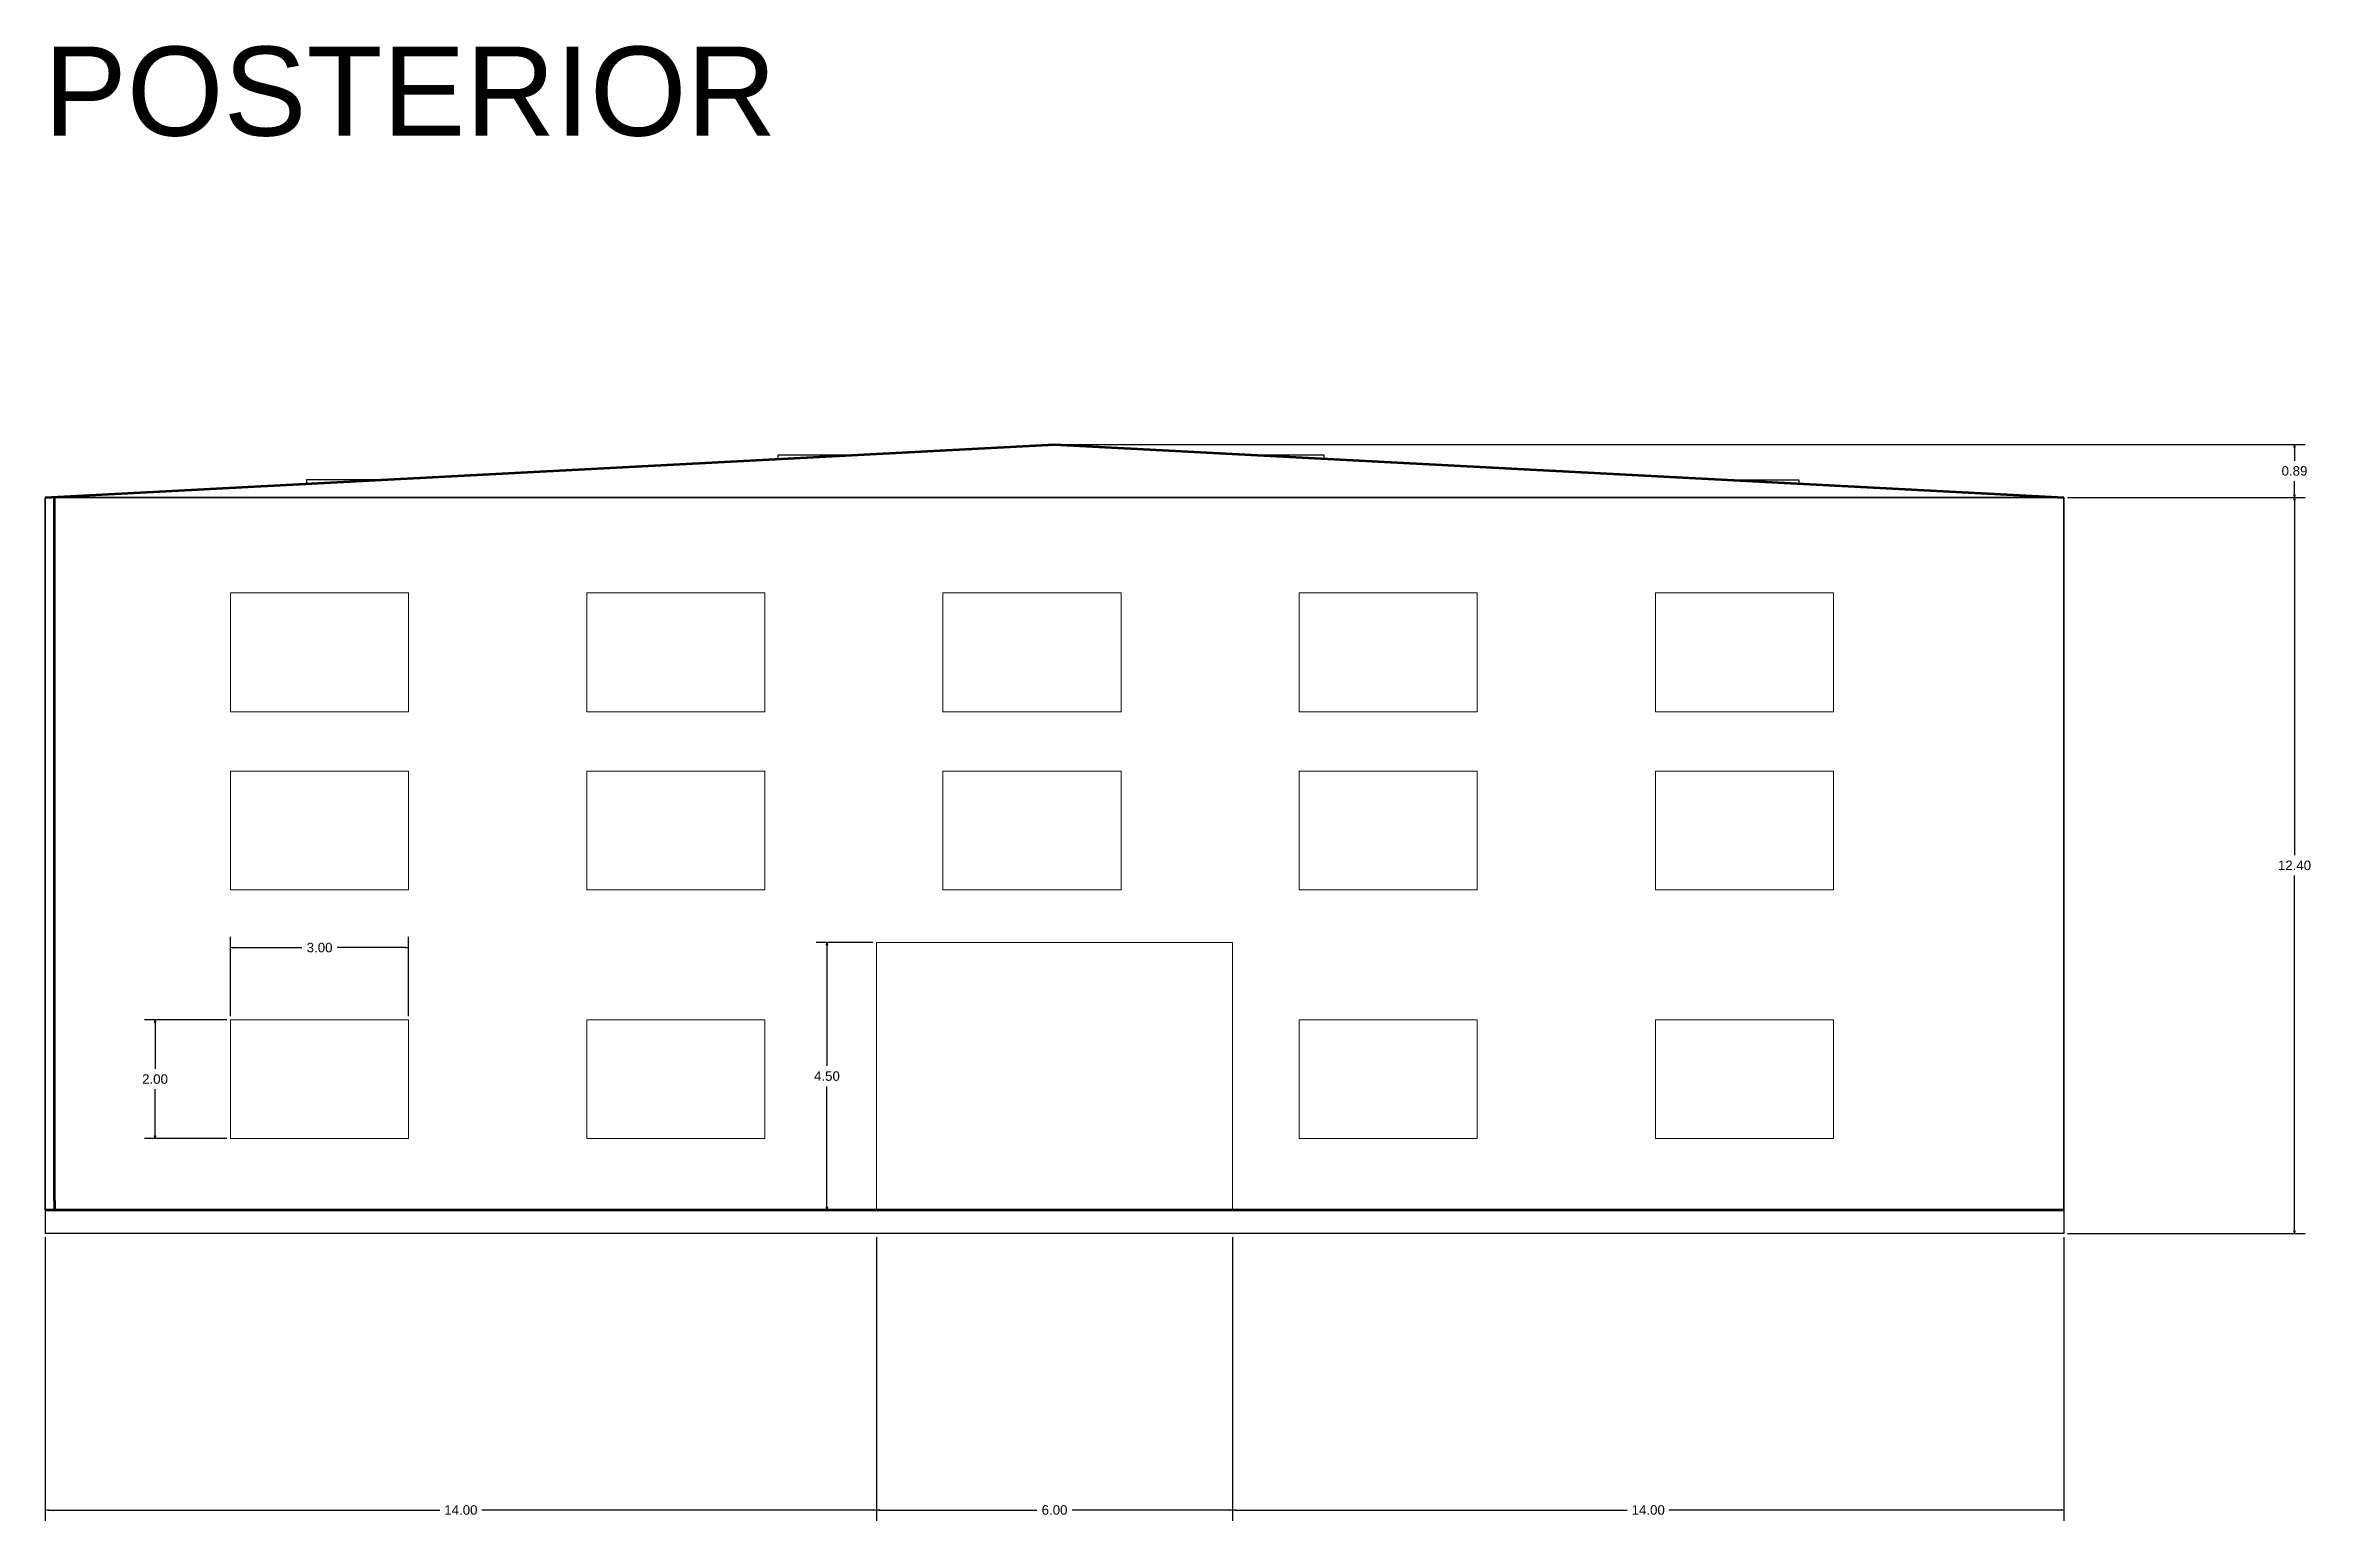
# Model space of a CAD drawing. Header units: metres. Extents: x -1 to 720, y -8 to 179.
# Drawn here: x 320.09 to 358.25, y 45.19 to 70.05 of the extents above; entities that cross this region are included whole.
import ezdxf

# ---------------------------------------------------------------- set-up
doc = ezdxf.new("R2010")
doc.units = ezdxf.units.M
doc.header["$PDMODE"] = 34
for name, color, linetype in [('0-Dimension', 9, 'Continuous'), ('E-AUXL', 7, 'Continuous'), ('S-FNDN', 7, 'Continuous'), ('S-PLAT', 7, 'Continuous')]:
    doc.layers.add(name, color=color, linetype=linetype)
for name, color, linetype, lineweight in [('A-DOOR', 251, 'Continuous', 18), ('A-FLOR', 252, 'Continuous', 35), ('A-GLAZ', 2, 'Continuous', 18), ('A-ROOF', 226, 'Continuous', 53), ('A-WALL', 7, 'Continuous', 60), ('S-STRS', 4, 'Continuous', 40)]:
    doc.layers.add(name, color=color, linetype=linetype, lineweight=lineweight)
doc.styles.get("Standard").update_dxf_attribs({"font": 'arial.ttf'})
doc.dimstyles.new('DAPC Standard', dxfattribs={"dimtxt": 0.3, "dimasz": 0.18, "dimexe": 0.18, "dimexo": 0.0625, "dimgap": 0.09, "dimtad": 0, "dimtih": 1, "dimtoh": 1, "dimzin": 0, "dimdsep": 46, "dimtxsty": 'Standard', "dimblk": 'CLOSEDBLANK', "dimcen": 0.09, "dimazin": 0, "dimtfac": 1, "dimtofl": 0, "dimtmove": 0, "dimatfit": 3, "dimfxl": 1, "dimtolj": 1, "dimtzin": 0, "dimarcsym": 0})

msp = doc.modelspace()

# ---------------------------------------------------------------- texts
at = {"layer": 'A-GLAZ', "insert": (320.068, 70.027), "char_height": 1.5, "attachment_point": 1}
msp.add_mtext_dynamic_manual_height_columns('POSTERIOR', width=5.26097, gutter_width=7.5, heights=[0], dxfattribs=at)

# ---------------------------------------------------------------- blocks, each defined once
blk = doc.blocks.new('_ClosedBlank')
at = {"color": 0, "linetype": 'ByBlock', "lineweight": -2}
for p, q in [((-1, 0.17), (0, 0)), ((-1, 0.17), (-1, -0.17)), ((0, 0), (-1, -0.17))]:
    blk.add_line(p, q, dxfattribs=at)
blk = doc.blocks.new('*D211')
at = {"layer": '0-Dimension', "color": 0, "lineweight": -2, "transparency": 16777216}
for p, q in [((354.155, 62.432), (358.159, 62.432)), ((357.979, 62.387), (357.979, 56.404)), ((357.979, 50.077), (357.979, 56.06)), ((354.155, 50.032), (358.159, 50.032))]:
    blk.add_line(p, q, dxfattribs=at)
at = {"layer": 'Defpoints', "color": 0, "transparency": 16777216}
for p in [(354.093, 62.432), (357.979, 62.432), (354.093, 50.032)]:
    blk.add_point(p, dxfattribs=at)
at = {"layer": '0-Dimension', "color": 0, "lineweight": -2, "transparency": 16777216, "xscale": 0.045, "yscale": 0.045, "zscale": 0.045}
for p, rotation in [((357.979, 62.432), 90), ((357.979, 50.032), 270)]:
    blk.add_blockref('_ClosedBlank', p, dxfattribs=dict(at, rotation=rotation))
at = {"layer": '0-Dimension', "color": 0, "transparency": 16777216, "insert": (357.979, 56.232), "char_height": 0.16, "attachment_point": 5}
blk.add_mtext('\\A1;12.40', dxfattribs=at)
blk = doc.blocks.new('*D212')
at = {"layer": '0-Dimension', "color": 0, "lineweight": -2, "transparency": 16777216}
for p, q in [((337.155, 63.323), (358.159, 63.323)), ((357.979, 63.278), (357.979, 63.049)), ((357.979, 62.477), (357.979, 62.706)), ((354.155, 62.432), (358.159, 62.432))]:
    blk.add_line(p, q, dxfattribs=at)
at = {"layer": 'Defpoints', "color": 0, "transparency": 16777216}
for p in [(337.093, 63.323), (357.979, 63.323), (354.093, 62.432)]:
    blk.add_point(p, dxfattribs=at)
at = {"layer": '0-Dimension', "color": 0, "lineweight": -2, "transparency": 16777216, "xscale": 0.045, "yscale": 0.045, "zscale": 0.045}
for p, rotation in [((357.979, 63.323), 90), ((357.979, 62.432), 270)]:
    blk.add_blockref('_ClosedBlank', p, dxfattribs=dict(at, rotation=rotation))
at = {"layer": '0-Dimension', "color": 0, "transparency": 16777216, "insert": (357.979, 62.878), "char_height": 0.16, "attachment_point": 5}
blk.add_mtext('\\A1;0.89', dxfattribs=at)
blk = doc.blocks.new('*D213')
at = {"layer": '0-Dimension', "color": 0, "lineweight": -2, "transparency": 16777216}
for p, q in [((320.093, 49.97), (320.093, 45.192)), ((334.093, 49.97), (334.093, 45.192)), ((320.138, 45.372), (326.74, 45.372)), ((334.048, 45.372), (327.445, 45.372))]:
    blk.add_line(p, q, dxfattribs=at)
at = {"layer": 'Defpoints', "color": 0, "transparency": 16777216}
for p in [(320.093, 50.032), (334.093, 50.032), (334.093, 45.372)]:
    blk.add_point(p, dxfattribs=at)
at = {"layer": '0-Dimension', "color": 0, "lineweight": -2, "transparency": 16777216, "xscale": 0.045, "yscale": 0.045, "zscale": 0.045, "rotation": 180}
blk.add_blockref('_ClosedBlank', (320.093, 45.372), dxfattribs=at)
at = {"layer": '0-Dimension', "color": 0, "lineweight": -2, "transparency": 16777216, "xscale": 0.045, "yscale": 0.045, "zscale": 0.045}
blk.add_blockref('_ClosedBlank', (334.093, 45.372), dxfattribs=at)
at = {"layer": '0-Dimension', "color": 0, "transparency": 16777216, "insert": (327.093, 45.372), "char_height": 0.16, "attachment_point": 5}
blk.add_mtext('\\A1;14.00', dxfattribs=at)
blk = doc.blocks.new('*D214')
at = {"layer": '0-Dimension', "color": 0, "lineweight": -2, "transparency": 16777216}
for p, q in [((334.093, 49.97), (334.093, 45.192)), ((340.093, 49.97), (340.093, 45.192)), ((334.138, 45.372), (336.795, 45.372)), ((340.048, 45.372), (337.391, 45.372))]:
    blk.add_line(p, q, dxfattribs=at)
at = {"layer": 'Defpoints', "color": 0, "transparency": 16777216}
for p in [(334.093, 50.032), (340.093, 50.032), (340.093, 45.372)]:
    blk.add_point(p, dxfattribs=at)
at = {"layer": '0-Dimension', "color": 0, "lineweight": -2, "transparency": 16777216, "xscale": 0.045, "yscale": 0.045, "zscale": 0.045, "rotation": 180}
blk.add_blockref('_ClosedBlank', (334.093, 45.372), dxfattribs=at)
at = {"layer": '0-Dimension', "color": 0, "lineweight": -2, "transparency": 16777216, "xscale": 0.045, "yscale": 0.045, "zscale": 0.045}
blk.add_blockref('_ClosedBlank', (340.093, 45.372), dxfattribs=at)
at = {"layer": '0-Dimension', "color": 0, "transparency": 16777216, "insert": (337.093, 45.372), "char_height": 0.16, "attachment_point": 5}
blk.add_mtext('\\A1;6.00', dxfattribs=at)
blk = doc.blocks.new('*D215')
at = {"layer": '0-Dimension', "color": 0, "lineweight": -2, "transparency": 16777216}
for p, q in [((340.093, 49.97), (340.093, 45.192)), ((354.093, 49.97), (354.093, 45.192)), ((340.138, 45.372), (346.74, 45.372)), ((354.048, 45.372), (347.445, 45.372))]:
    blk.add_line(p, q, dxfattribs=at)
at = {"layer": 'Defpoints', "color": 0, "transparency": 16777216}
for p in [(340.093, 50.032), (354.093, 50.032), (354.093, 45.372)]:
    blk.add_point(p, dxfattribs=at)
at = {"layer": '0-Dimension', "color": 0, "lineweight": -2, "transparency": 16777216, "xscale": 0.045, "yscale": 0.045, "zscale": 0.045, "rotation": 180}
blk.add_blockref('_ClosedBlank', (340.093, 45.372), dxfattribs=at)
at = {"layer": '0-Dimension', "color": 0, "lineweight": -2, "transparency": 16777216, "xscale": 0.045, "yscale": 0.045, "zscale": 0.045}
blk.add_blockref('_ClosedBlank', (354.093, 45.372), dxfattribs=at)
at = {"layer": '0-Dimension', "color": 0, "transparency": 16777216, "insert": (347.093, 45.372), "char_height": 0.16, "attachment_point": 5}
blk.add_mtext('\\A1;14.00', dxfattribs=at)
blk = doc.blocks.new('*D216')
at = {"layer": '0-Dimension', "color": 0, "lineweight": -2, "transparency": 16777216}
for p, q in [((334.03, 54.932), (333.079, 54.932)), ((333.259, 54.887), (333.259, 52.854)), ((333.259, 50.477), (333.259, 52.51)), ((334.03, 50.432), (333.079, 50.432))]:
    blk.add_line(p, q, dxfattribs=at)
at = {"layer": 'Defpoints', "color": 0, "transparency": 16777216}
for p in [(334.093, 54.932), (333.259, 50.432), (334.093, 50.432)]:
    blk.add_point(p, dxfattribs=at)
at = {"layer": '0-Dimension', "color": 0, "lineweight": -2, "transparency": 16777216, "xscale": 0.045, "yscale": 0.045, "zscale": 0.045}
for p, rotation in [((333.259, 54.932), 90), ((333.259, 50.432), 270)]:
    blk.add_blockref('_ClosedBlank', p, dxfattribs=dict(at, rotation=rotation))
at = {"layer": '0-Dimension', "color": 0, "transparency": 16777216, "insert": (333.259, 52.682), "char_height": 0.16, "attachment_point": 5}
blk.add_mtext('\\A1;4.50', dxfattribs=at)
blk = doc.blocks.new('*D217')
at = {"layer": '0-Dimension', "color": 0, "lineweight": -2, "transparency": 16777216}
for p, q in [((323.213, 53.695), (323.213, 55.027)), ((326.213, 53.695), (326.213, 55.027)), ((323.258, 54.847), (324.415, 54.847)), ((326.168, 54.847), (325.01, 54.847))]:
    blk.add_line(p, q, dxfattribs=at)
at = {"layer": 'Defpoints', "color": 0, "transparency": 16777216}
for p in [(326.213, 54.847), (323.213, 53.632), (326.213, 53.632)]:
    blk.add_point(p, dxfattribs=at)
at = {"layer": '0-Dimension', "color": 0, "lineweight": -2, "transparency": 16777216, "xscale": 0.045, "yscale": 0.045, "zscale": 0.045, "rotation": 180}
blk.add_blockref('_ClosedBlank', (323.213, 54.847), dxfattribs=at)
at = {"layer": '0-Dimension', "color": 0, "lineweight": -2, "transparency": 16777216, "xscale": 0.045, "yscale": 0.045, "zscale": 0.045}
blk.add_blockref('_ClosedBlank', (326.213, 54.847), dxfattribs=at)
at = {"layer": '0-Dimension', "color": 0, "transparency": 16777216, "insert": (324.713, 54.847), "char_height": 0.16, "attachment_point": 5}
blk.add_mtext('\\A1;3.00', dxfattribs=at)
blk = doc.blocks.new('*D218')
at = {"layer": '0-Dimension', "color": 0, "lineweight": -2, "transparency": 16777216}
for p, q in [((323.15, 53.632), (321.761, 53.632)), ((321.941, 53.587), (321.941, 52.804)), ((321.941, 51.677), (321.941, 52.46)), ((323.15, 51.632), (321.761, 51.632))]:
    blk.add_line(p, q, dxfattribs=at)
at = {"layer": 'Defpoints', "color": 0, "transparency": 16777216}
for p in [(323.213, 53.632), (321.941, 51.632), (323.213, 51.632)]:
    blk.add_point(p, dxfattribs=at)
at = {"layer": '0-Dimension', "color": 0, "lineweight": -2, "transparency": 16777216, "xscale": 0.045, "yscale": 0.045, "zscale": 0.045}
for p, rotation in [((321.941, 53.632), 90), ((321.941, 51.632), 270)]:
    blk.add_blockref('_ClosedBlank', p, dxfattribs=dict(at, rotation=rotation))
at = {"layer": '0-Dimension', "color": 0, "transparency": 16777216, "insert": (321.941, 52.632), "char_height": 0.16, "attachment_point": 5}
blk.add_mtext('\\A1;2.00', dxfattribs=at)

# ---------------------------------------------------------------- dimensions: what is measured, and where the dimension line sits
at = {"layer": '0-Dimension'}
for base, p1, p2, override, picture, middle in [((357.979, 63.323), (354.093, 62.432), (337.093, 63.323), {"dimtxt": 0.16, "dimasz": 0.045, "dimtmove": 1}, '*D212', (357.979, 62.878)), ((357.979, 62.432), (354.093, 50.032), (354.093, 62.432), {"dimtxt": 0.16, "dimasz": 0.045}, '*D211', (357.979, 56.232)), ((333.259, 50.432), (334.093, 54.932), (334.093, 50.432), {"dimtxt": 0.16, "dimasz": 0.045}, '*D216', (333.259, 52.682)), ((321.941, 51.632), (323.213, 53.632), (323.213, 51.632), {"dimtxt": 0.16, "dimasz": 0.045}, '*D218', (321.941, 52.632))]:
    dim = msp.add_linear_dim(base=base, p1=p1, p2=p2, angle=90, dimstyle='DAPC Standard', override=override, dxfattribs=at)
    dim.commit()
    dim.dimension.update_dxf_attribs({"geometry": picture, "text_midpoint": middle})
for base, p1, p2, override, picture, middle in [((326.213, 54.847), (323.213, 53.632), (326.213, 53.632), {"dimtxt": 0.16, "dimasz": 0.045}, '*D217', (324.713, 54.847)), ((334.093, 45.372), (320.093, 50.032), (334.093, 50.032), {"dimtxt": 0.16, "dimasz": 0.045}, '*D213', (327.093, 45.372)), ((340.093, 45.372), (334.093, 50.032), (340.093, 50.032), {"dimtxt": 0.16, "dimasz": 0.045, "dimtmove": 1}, '*D214', (337.093, 45.372)), ((354.093, 45.372), (340.093, 50.032), (354.093, 50.032), {"dimtxt": 0.16, "dimasz": 0.045, "dimtmove": 1}, '*D215', (347.093, 45.372))]:
    dim = msp.add_linear_dim(base=base, p1=p1, p2=p2, dimstyle='DAPC Standard', override=override, dxfattribs=at)
    dim.commit()
    dim.dimension.update_dxf_attribs({"geometry": picture, "text_midpoint": middle})

# ---------------------------------------------------------------- linework, layer by layer
msp.add_line((354.093, 50.432), (354.093, 54.422))
at = {"layer": 'A-DOOR'}
for p, q in [((334.093, 50.432), (334.093, 54.932)), ((334.093, 54.932), (340.093, 54.932)), ((340.093, 54.932), (340.093, 53.432)), ((334.093, 50.432), (334.093, 53.432)), ((340.093, 50.432), (340.093, 53.432)), ((330.653, 50.432), (336.653, 50.432)), ((334.093, 50.432), (340.093, 50.432)), ((336.653, 50.432), (340.093, 50.432)), ((351.04, 50.432), (352.24, 50.432))]:
    msp.add_line(p, q, dxfattribs=at)
at = {"layer": 'A-FLOR'}
msp.add_lwpolyline([(320.093, 62.432), (320.093, 50.432), (354.093, 50.432), (354.093, 62.432)], close=True, dxfattribs=at)
at = {"layer": 'A-GLAZ'}
msp.add_line((329.274, 50.432), (330.653, 50.432), dxfattribs=at)
for points in [[(323.213, 60.822), (326.213, 60.822), (326.213, 58.822), (323.213, 58.822), (323.213, 60.822)], [(329.213, 60.822), (332.213, 60.822), (332.213, 58.822), (329.213, 58.822), (329.213, 60.822)], [(335.213, 60.822), (338.213, 60.822), (338.213, 58.822), (335.213, 58.822), (335.213, 60.822)], [(341.213, 60.822), (344.213, 60.822), (344.213, 58.822), (341.213, 58.822), (341.213, 60.822)], [(347.213, 60.822), (350.213, 60.822), (350.213, 58.822), (347.213, 58.822), (347.213, 60.822)], [(323.213, 57.822), (326.213, 57.822), (326.213, 55.822), (323.213, 55.822), (323.213, 57.822)], [(329.213, 57.822), (332.213, 57.822), (332.213, 55.822), (329.213, 55.822), (329.213, 57.822)], [(335.213, 57.822), (338.213, 57.822), (338.213, 55.822), (335.213, 55.822), (335.213, 57.822)], [(341.213, 57.822), (344.213, 57.822), (344.213, 55.822), (341.213, 55.822), (341.213, 57.822)], [(347.213, 57.822), (350.213, 57.822), (350.213, 55.822), (347.213, 55.822), (347.213, 57.822)], [(323.213, 53.632), (326.213, 53.632), (326.213, 51.632), (323.213, 51.632), (323.213, 53.632)], [(329.213, 53.632), (332.213, 53.632), (332.213, 51.632), (329.213, 51.632), (329.213, 53.632)], [(341.213, 53.632), (344.213, 53.632), (344.213, 51.632), (341.213, 51.632), (341.213, 53.632)], [(347.213, 53.632), (350.213, 53.632), (350.213, 51.632), (347.213, 51.632), (347.213, 53.632)]]:
    msp.add_lwpolyline(points, dxfattribs=at)
at = {"layer": 'A-ROOF'}
for p, q in [((320.093, 62.432), (337.093, 63.323)), ((337.093, 63.323), (354.093, 62.432))]:
    msp.add_line(p, q, dxfattribs=at)
at = {"layer": 'A-WALL'}
for p, q in [((320.245, 50.585), (320.245, 62.432)), ((320.093, 50.432), (330.653, 50.432)), ((320.093, 50.432), (334.093, 50.432)), ((320.245, 50.585), (320.245, 50.432)), ((330.653, 50.432), (336.653, 50.432)), ((336.653, 50.432), (351.04, 50.432)), ((351.04, 50.432), (352.24, 50.432)), ((352.24, 50.432), (354.093, 50.432))]:
    msp.add_line(p, q, dxfattribs=at)
at = {"layer": 'E-AUXL'}
for p, q in [((333.631, 63.142), (332.431, 63.142)), ((332.431, 63.142), (332.431, 63.079)), ((340.431, 63.148), (341.631, 63.148)), ((341.631, 63.148), (341.631, 63.085)), ((325.693, 62.726), (324.493, 62.726)), ((324.493, 62.726), (324.493, 62.663)), ((325.631, 62.726), (325.631, 62.722)), ((348.431, 62.729), (349.631, 62.729)), ((349.631, 62.729), (349.631, 62.666)), ((325.631, 62.432), (333.631, 62.432))]:
    msp.add_line(p, q, dxfattribs=at)
for points in [[(324.493, 62.432), (320.093, 62.432), (325.693, 62.432)], [(340.431, 62.432), (333.631, 62.432), (341.631, 62.432), (348.431, 62.432)]]:
    msp.add_lwpolyline(points, dxfattribs=at)
at = {"layer": 'S-FNDN'}
for p, q in [((320.093, 50.432), (320.093, 50.032)), ((354.093, 50.432), (354.093, 50.032)), ((354.093, 50.032), (320.093, 50.032))]:
    msp.add_line(p, q, dxfattribs=at)
msp.add_lwpolyline([(320.093, 62.432), (320.093, 50.432), (354.093, 50.432), (354.093, 62.432)], dxfattribs=at)
at = {"layer": 'S-PLAT'}
for p, q in [((320.093, 62.432), (337.093, 63.323)), ((354.093, 62.432), (337.093, 63.323)), ((354.093, 54.622), (354.093, 54.422))]:
    msp.add_line(p, q, dxfattribs=at)
at = {"layer": 'S-STRS'}
msp.add_line((353.943, 50.432), (352.743, 50.432), dxfattribs=at)

msp.set_redraw_order([(e.dxf.handle, doc.entitydb.next_handle()) for e in msp.query("TEXT MTEXT ATTDEF DIMENSION ARC_DIMENSION")])  # texts and dimensions are drawn at this point

doc.saveas('drawing.dxf')
